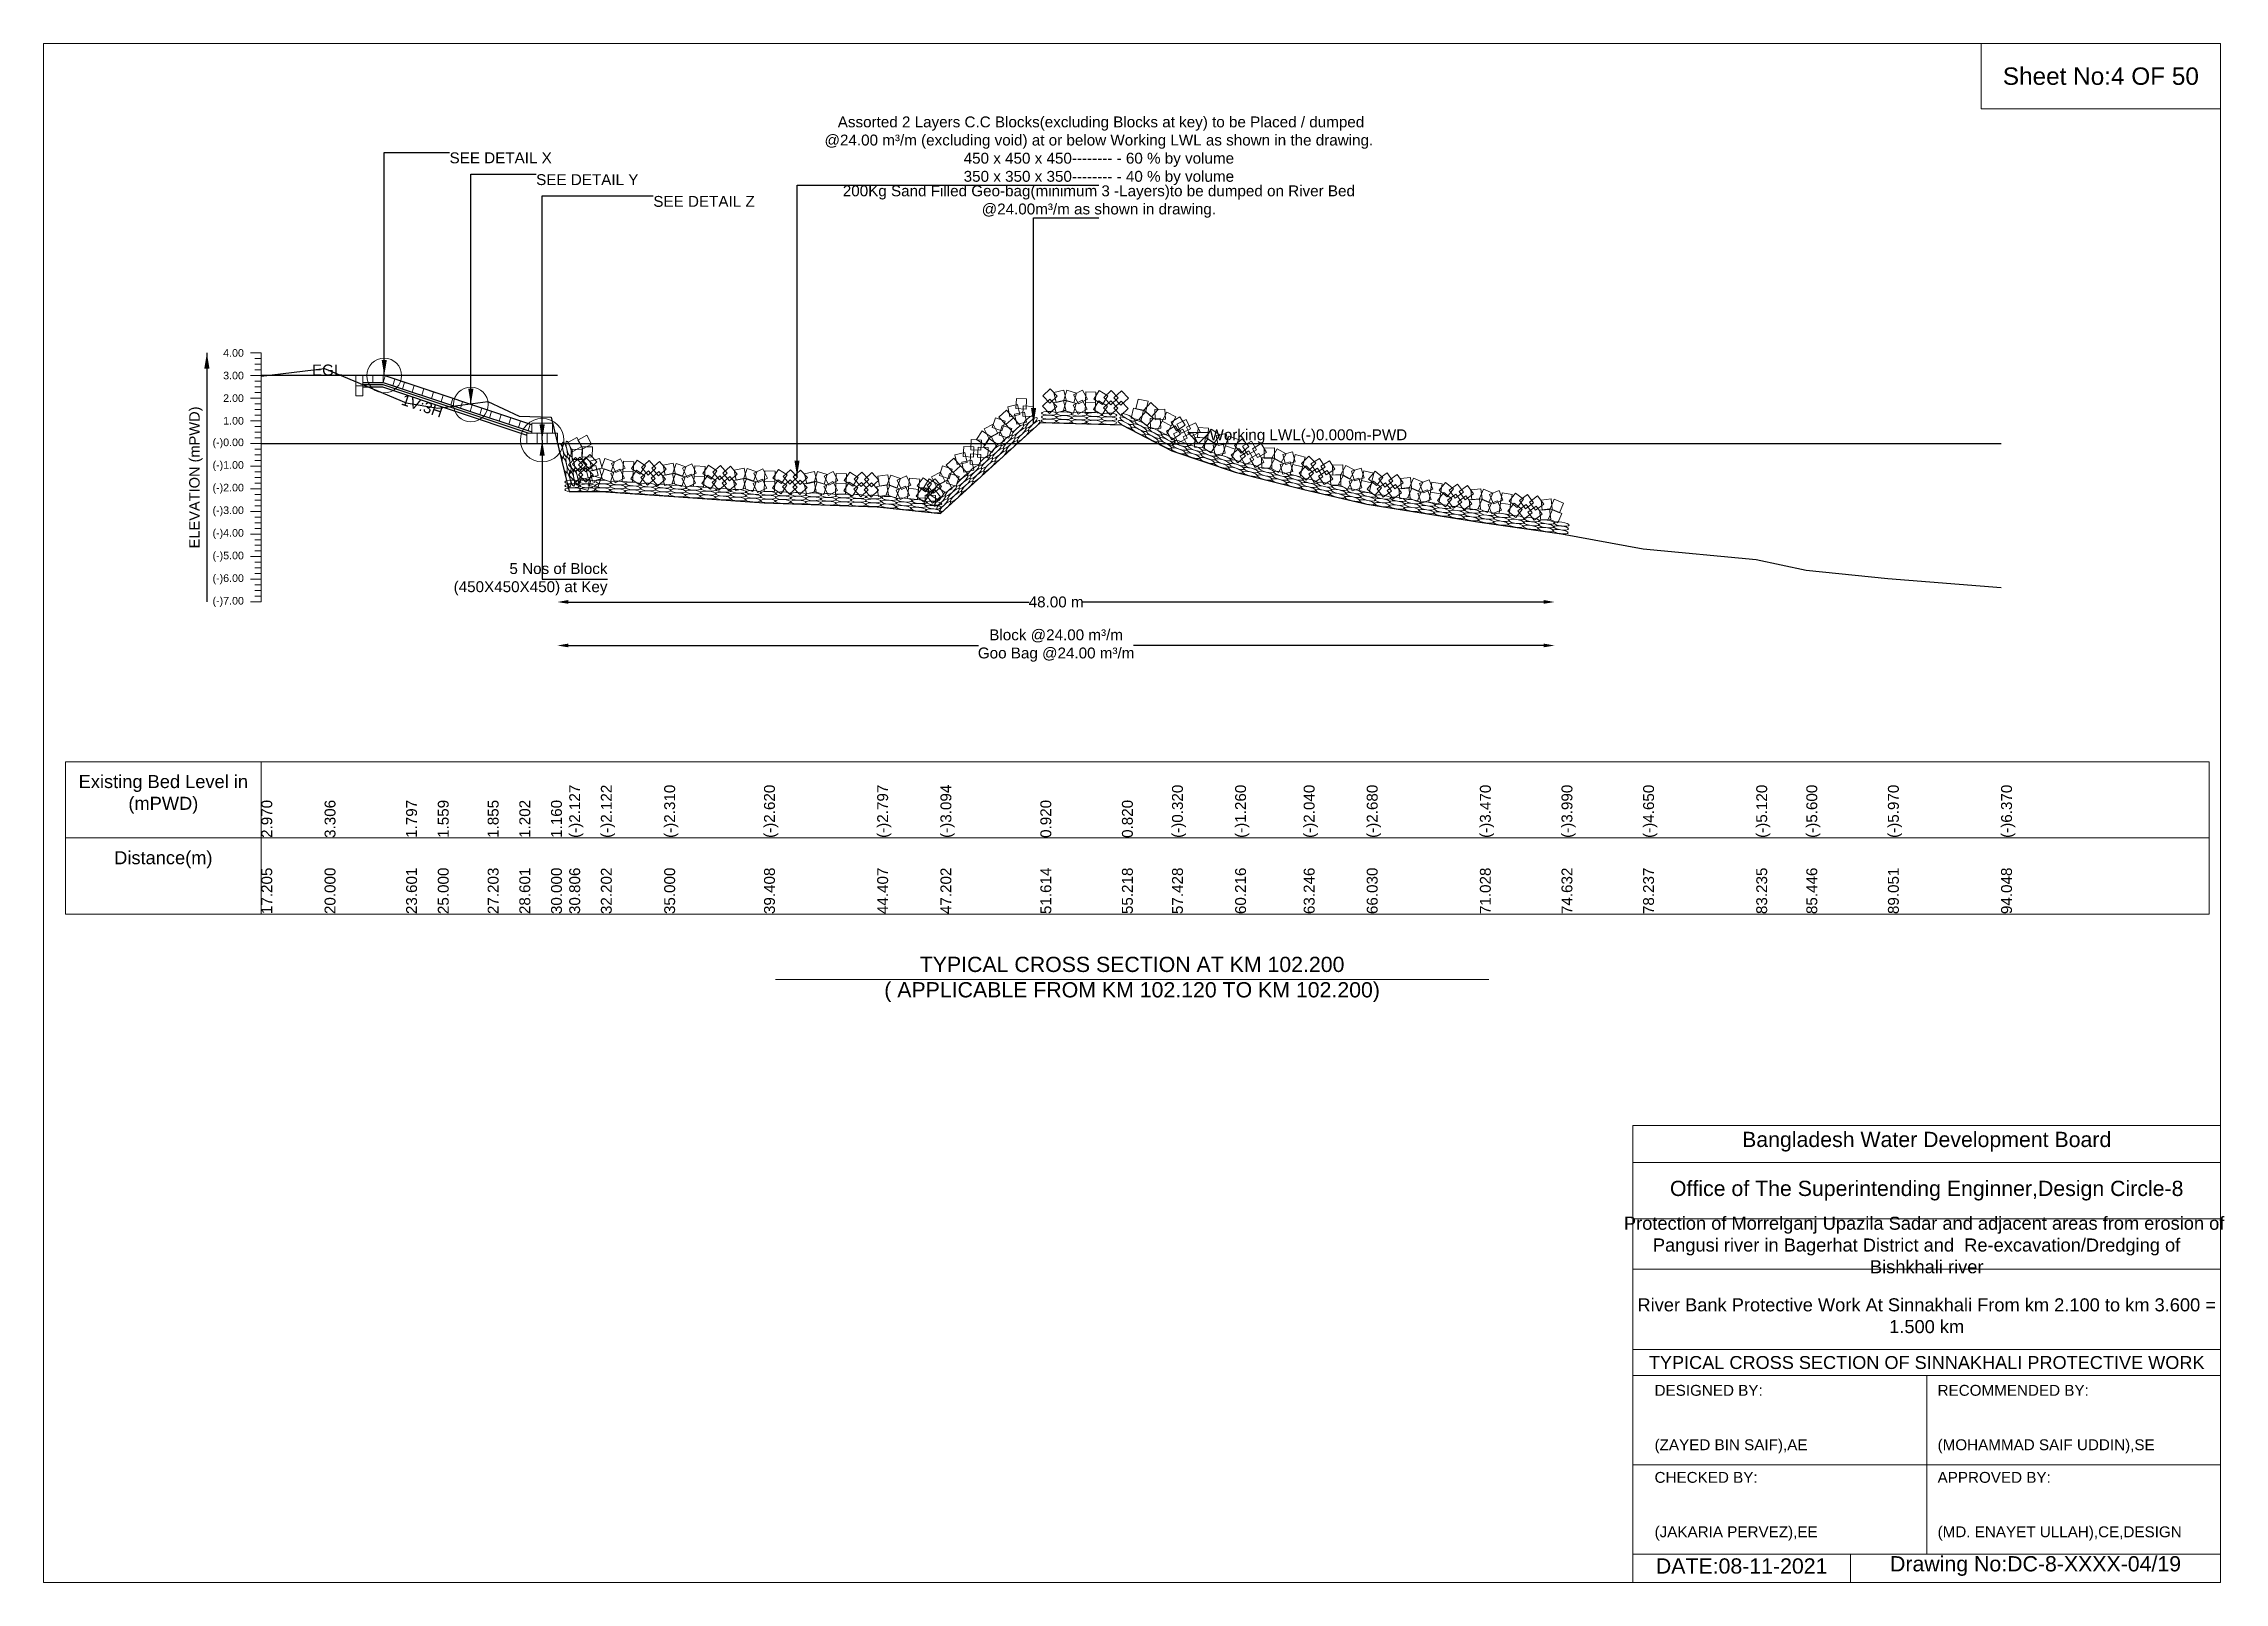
# Model space of a CAD drawing. Header units: inches. Extents: x 89000 to 380017, y -7071 to 0.
# Drawn here: x 145000 to 155017, y -7071 to 0 of the extents above; entities that cross this region are included whole.
import ezdxf

# ---------------------------------------------------------------- set-up
doc = ezdxf.new("R2010")
doc.units = ezdxf.units.IN
doc.header["$LTSCALE"] = 7
doc.header["$MEASUREMENT"] = 0
for name, color, linetype, lineweight in [('Cross section Data Border', 7, 'Continuous', 9), ('Cross Section Labels', 7, 'Continuous', 9), ('Existing_Bed_Level for Xsection', 7, 'Continuous', 25), ('Long Section Labels', 7, 'Continuous', 9)]:
    doc.layers.add(name, color=color, linetype=linetype, lineweight=lineweight)
doc.styles.get("Standard").update_dxf_attribs({"font": 'arial.ttf'})
doc.dimstyles.new('Appron Lebeling Style', dxfattribs={"dimtxt": 50, "dimasz": 50, "dimexe": 0.18, "dimexo": 0.0625, "dimgap": 0.09, "dimtad": 0, "dimtih": 1, "dimtoh": 1, "dimdec": 4, "dimzin": 0, "dimdsep": 46, "dimtxsty": 'Standard', "dimcen": 0.09, "dimse1": 1, "dimse2": 1, "dimadec": 0, "dimazin": 0, "dimtfac": 1, "dimtdec": 4, "dimtofl": 0, "dimtmove": 0, "dimatfit": 3, "dimfxl": 1, "dimtolj": 1, "dimtzin": 0, "dimarcsym": 0})
doc.dimstyles.get("Standard").update_dxf_attribs({"dimtxt": 0.18, "dimasz": 0.18, "dimexe": 0.18, "dimexo": 0.0625, "dimgap": 0.09, "dimtad": 0, "dimtih": 1, "dimtoh": 1, "dimdec": 4, "dimzin": 0, "dimdsep": 46, "dimtxsty": 'Standard', "dimcen": 0.09, "dimadec": 0, "dimazin": 0, "dimtfac": 1, "dimtdec": 4, "dimtofl": 0, "dimtmove": 0, "dimatfit": 3, "dimfxl": 1, "dimtolj": 1, "dimtzin": 0, "dimarcsym": 0})

msp = doc.modelspace()

# ---------------------------------------------------------------- texts
at = {"layer": 'Cross section Data Border', "char_height": 60, "width": 800, "attachment_point": 5}
for s, insert in [('Existing Bed Level in (mPWD)', (145550, -3450)), ('Distance(m)', (145550, -3750))]:
    msp.add_mtext(s, dxfattribs=dict(at, insert=insert))
at = {"layer": 'Cross Section Labels'}
for s, insert, char_height, attachment_point in [('Sheet No:4 OF 50', (154450, -150), 80, 5), (' Assorted 2 Layers C.C Blocks(excluding Blocks at key) to be Placed / dumped^J@24.00 m³/m (excluding void) at or below Working LWL as shown in the drawing.^J450 x 450 x 450-------- - 60 % by volume^J350 x 350 x 350-------- - 40 % by volume', (149847.37949, -650), 50, 8), ('SEE DETAIL X', (146864.69255, -500), 50, 1), ('SEE DETAIL Y', (147262.49255, -600), 50, 1), ('SEE DETAIL Z', (147800.69255, -700), 50, 1), ('200Kg Sand Filled Geo-bag(minimum 3 -Layers)to be dumped on River Bed^J@24.00m³/m as shown in drawing.', (149847.37949, -800), 50, 8), ('EGL', (146372.42948, -1525.52), 50, 9), ('Working LWL(-)0.000m-PWD', (150355.49255, -1837.52), 50, 7), ('5 Nos of Block ^J(450X450X450) at Key', (147590.09255, -2461.52), 50, 6), ('TYPICAL CROSS SECTION AT KM 102.200^J( APPLICABLE FROM KM 102.120 TO KM 102.200)', (150000, -4300), 70, 5), ('Bangladesh Water Development Board', (153650, -5046), 70, 5), ('Office of The Superintending Enginner,Design Circle-8', (153650, -5271), 70, 5)]:
    msp.add_mtext(s, dxfattribs=dict(at, insert=insert, char_height=char_height, attachment_point=attachment_point))
at = {"layer": 'Cross Section Labels', "insert": (146747.1487, -1641.15153), "char_height": 50, "attachment_point": 2, "rotation": 341.565051177}
msp.add_mtext('1V:3H', dxfattribs=at)
at = {"layer": 'Cross Section Labels'}
for s, insert, char_height, width, attachment_point in [('Protection of Morrelganj Upazila Sadar and adjacent areas from erosion of  Pangusi river in Bagerhat District and  Re-excavation/Dredging of     Bishkhali river', (153650, -5521), 60, 2800, 5), ('River Bank Protective Work At Sinnakhali From km 2.100 to km 3.600 = 1.500 km', (153650, -5846), 60, 2700, 5), ('TYPICAL CROSS SECTION OF SINNAKHALI PROTECTIVE WORK', (153650, -6061), 59.5765532, 2800, 5), ('DESIGNED BY:^J^J^J(ZAYED BIN SAIF),AE', (152400, -6321), 50, 1400, 4), ('RECOMMENDED BY:^J^J^J(MOHAMMAD SAIF UDDIN),SE', (153700, -6321), 50, 1400, 4), ('CHECKED BY:^J^J^J(JAKARIA PERVEZ),EE', (152400, -6721), 50, 1400, 4), ('APPROVED BY:^J^J^J(MD. ENAYET ULLAH),CE,DESIGN', (153700, -6721), 50, 1400, 4), ('DATE:08-11-2021', (152800, -6996), 70, 1400, 5), ('Drawing No:DC-8-XXXX-04/19', (154150, -6996), 70, 2200, 5)]:
    msp.add_mtext(s, dxfattribs=dict(at, insert=insert, char_height=char_height, width=width, attachment_point=attachment_point))
at = {"layer": 'Long Section Labels', "char_height": 35, "attachment_point": 6}
for s, insert in [('4.00', (145920, -1421.52)), ('3.00', (145920, -1525.52)), ('2.00', (145920, -1629.52)), ('1.00', (145920, -1733.52)), ('(-)0.00', (145920, -1837.52)), ('(-)1.00', (145920, -1941.52)), ('(-)2.00', (145920, -2045.52)), ('(-)3.00', (145920, -2149.52)), ('(-)4.00', (145920, -2253.52)), ('(-)5.00', (145920, -2357.52)), ('(-)6.00', (145920, -2461.52)), ('(-)7.00', (145920, -2565.52))]:
    msp.add_mtext(s, dxfattribs=dict(at, insert=insert))
at = {"layer": 'Long Section Labels', "rotation": 90}
for s, insert, char_height, attachment_point in [('ELEVATION (mPWD)', (145700, -1993.52), 48, 5), ('2.970', (146000, -3650), 50, 1), ('3.306', (146290.71634, -3650), 50, 1), ('1.797', (146665.20448, -3650), 50, 1), ('1.559', (146810.71634, -3650), 50, 1), ('1.855', (147039.82221, -3650), 50, 1), ('1.202', (147185.18907, -3650), 50, 1), ('1.160', (147330.71634, -3650), 50, 1), ('(-)2.127', (147414.52408, -3650), 50, 1), ('(-)2.122', (147559.77472, -3650), 50, 1), ('(-)2.310', (147850.71634, -3650), 50, 1), ('(-)2.620', (148309.16093, -3650), 50, 1), ('(-)2.797', (148829.06583, -3650), 50, 1), ('(-)3.094', (149119.69261, -3650), 50, 1), ('0.920', (149578.56731, -3650), 50, 1), ('0.820', (149953.36242, -3650), 50, 1), ('(-)0.320', (150183.25081, -3650), 50, 1), ('(-)1.260', (150473.20914, -3650), 50, 1), ('(-)2.040', (150788.25388, -3650), 50, 1), ('(-)2.680', (151077.86714, -3650), 50, 1), ('(-)3.470', (151597.64534, -3650), 50, 1), ('(-)3.990', (151972.48934, -3650), 50, 1), ('(-)4.650', (152347.34562, -3650), 50, 1), ('(-)5.120', (152867.1156, -3650), 50, 1), ('(-)5.600', (153097.08883, -3650), 50, 1), ('(-)5.970', (153471.97328, -3650), 50, 1), ('(-)6.370', (153991.6938, -3650), 50, 1), ('17.205', (146000, -4000), 50, 1), ('20.000', (146290.71634, -4000), 50, 1), ('23.601', (146665.20448, -4000), 50, 1), ('25.000', (146810.71634, -4000), 50, 1), ('27.203', (147039.82221, -4000), 50, 1), ('28.601', (147185.18907, -4000), 50, 1), ('30.000', (147330.71634, -4000), 50, 1), ('30.806', (147414.52408, -4000), 50, 1), ('32.202', (147559.77472, -4000), 50, 1), ('35.000', (147850.71634, -4000), 50, 1), ('39.408', (148309.16093, -4000), 50, 1), ('44.407', (148829.06583, -4000), 50, 1), ('47.202', (149119.69261, -4000), 50, 1), ('51.614', (149578.56731, -4000), 50, 1), ('55.218', (149953.36242, -4000), 50, 1), ('57.428', (150183.25081, -4000), 50, 1), ('60.216', (150473.20914, -4000), 50, 1), ('63.246', (150788.25388, -4000), 50, 1), ('66.030', (151077.86714, -4000), 50, 1), ('71.028', (151597.64534, -4000), 50, 1), ('74.632', (151972.48934, -4000), 50, 1), ('78.237', (152347.34562, -4000), 50, 1), ('83.235', (152867.1156, -4000), 50, 1), ('85.446', (153097.08883, -4000), 50, 1), ('89.051', (153471.97328, -4000), 50, 1), ('94.048', (153991.6938, -4000), 50, 1)]:
    msp.add_mtext(s, dxfattribs=dict(at, insert=insert, char_height=char_height, attachment_point=attachment_point))

# ---------------------------------------------------------------- blocks, each defined once
blk = doc.blocks.new('*D5')
at = {"layer": 'Cross Section Labels', "color": 0, "lineweight": -2, "transparency": 16777216}
for p, q in [((147410, -2566), (149527, -2566)), ((151891, -2566), (149774, -2566))]:
    blk.add_line(p, q, dxfattribs=at)
at = {"layer": 'Cross Section Labels', "color": 0, "transparency": 16777216}
for points in [[(147410, -2557), (147410, -2574), (147360, -2566)], [(151891, -2557), (151891, -2574), (151941, -2566)]]:
    blk.add_solid(points, dxfattribs=at)
at = {"layer": 'Defpoints', "color": 0, "transparency": 16777216}
for p in [(147360, -1838), (151941, -2248), (151941, -2566)]:
    blk.add_point(p, dxfattribs=at)
at = {"layer": 'Cross Section Labels', "color": 0, "transparency": 16777216, "insert": (149651, -2566), "char_height": 50, "attachment_point": 5}
blk.add_mtext('\\A1;48.00 m', dxfattribs=at)
blk = doc.blocks.new('*D6')
at = {"layer": 'Cross Section Labels', "color": 0, "lineweight": -2, "transparency": 16777216}
for p, q in [((147410, -2766), (149295, -2766)), ((151891, -2766), (150006, -2766))]:
    blk.add_line(p, q, dxfattribs=at)
at = {"layer": 'Cross Section Labels', "color": 0, "transparency": 16777216}
for points in [[(147410, -2757), (147410, -2774), (147360, -2766)], [(151891, -2757), (151891, -2774), (151941, -2766)]]:
    blk.add_solid(points, dxfattribs=at)
at = {"layer": 'Defpoints', "color": 0, "transparency": 16777216}
for p in [(147360, -1838), (151941, -2248), (151941, -2766)]:
    blk.add_point(p, dxfattribs=at)
at = {"layer": 'Cross Section Labels', "color": 0, "transparency": 16777216, "insert": (149651, -2766), "char_height": 50, "attachment_point": 5}
blk.add_mtext('\\A1;Block @24.00 m³/m ^JGoo Bag @24.00 m³/m ', dxfattribs=at)

# ---------------------------------------------------------------- dimensions: what is measured, and where the dimension line sits
at = {"layer": 'Cross Section Labels'}
for base, text, picture, middle in [((151940.75226, -2565.52), '48.00 m', '*D5', (149650.5224, -2565.52)), ((151940.75226, -2765.52), 'Block @24.00 m³/m ^JGoo Bag @24.00 m³/m ', '*D6', (149650.5224, -2765.52))]:
    dim = msp.add_linear_dim(base=base, p1=(147360.29255, -1837.52), p2=(151940.75226, -2247.90119), text=text, dimstyle='Appron Lebeling Style', dxfattribs=at)
    dim.commit()
    dim.dimension.update_dxf_attribs({"geometry": picture, "text_midpoint": middle})

# ---------------------------------------------------------------- linework, layer by layer
at = {"layer": 'Cross section Data Border'}
msp.add_lwpolyline([(145100, -3300), (154947.2722, -3300), (154947.2722, -4000), (145100, -4000)], close=True, dxfattribs=at)
for points in [[(146000, -3300), (146000, -4000)], [(145100, -3650), (154947.2722, -3650)]]:
    msp.add_lwpolyline(points, dxfattribs=at)
at = {"layer": 'Cross Section Labels'}
for points in [[(145000, 0), (155000, 0), (155000, -7071), (145000, -7071)], [(153900, 0), (155000, 0), (155000, -300), (153900, -300)], [(150305.49255, -1837.52), (150355.49255, -1787.52), (150255.49255, -1787.52)]]:
    msp.add_lwpolyline(points, close=True, dxfattribs=at)
for points in [[(148362, -4300), (150000, -4300), (151638, -4300)], [(152300, -7071), (152300, -4971), (155000, -4971)], [(152300, -5141), (155000, -5141)], [(152300, -5401), (155000, -5401)], [(152300, -5631), (155000, -5631)], [(152300, -6001), (155000, -6001)], [(152300, -6121), (155000, -6121)], [(153650, -6121), (153650, -6941)], [(152300, -6531), (155000, -6531)], [(152300, -6941), (155000, -6941)], [(153300, -6941), (153300, -7071)]]:
    msp.add_lwpolyline(points, dxfattribs=at)
for centre, radius in [((146564.69255, -1525.52), 80), ((146962.49255, -1658.12), 80), ((147290.09255, -1821.92), 100)]:
    msp.add_circle(centre, radius, dxfattribs=at)
at = {"layer": 'Existing_Bed_Level for Xsection'}
for points in [[(146000, -1528.64), (146290.71634, -1493.696), (146665.20448, -1650.632), (146810.71634, -1675.384), (147039.82221, -1644.6), (147185.18907, -1712.512), (147330.71634, -1716.88), (147414.52408, -2058.728), (147559.77472, -2058.208), (147850.71634, -2077.76), (148309.16093, -2110), (148829.06583, -2128.408), (149119.69261, -2159.296), (149578.56731, -1741.84), (149953.36242, -1752.24), (150183.25081, -1870.8), (150473.20914, -1968.56), (150788.25388, -2049.68), (151077.86714, -2116.24), (151597.64534, -2198.4), (151972.48934, -2252.48), (152347.34562, -2321.12), (152867.1156, -2370), (153097.08883, -2419.92), (153471.97328, -2458.4), (153991.6938, -2500)], [(147360.29255, -1525.52), (146000, -1525.52)], [(147243.29255, -1751.72), (146569.49579, -1527.12108), (146564.69255, -1525.52), (146559.62948, -1525.52), (146466.02948, -1525.52)], [(146466.02948, -1556.72), (146559.62948, -1556.72), (147243.29255, -1784.60769)], [(146466.02948, -1567.12), (146557.94179, -1567.12), (147228.74179, -1790.72)], [(146466.02948, -1577.52), (146556.25411, -1577.52), (147219.89255, -1798.73281)], [(146000, -1837.52), (153991.6938, -1837.52)]]:
    msp.add_lwpolyline(points, dxfattribs=at)
at = {"layer": 'Long Section Labels'}
for points in [[(146000, -1421.52), (145950, -1421.52)], [(146000, -1447.52), (145970, -1447.52)], [(146000, -1473.52), (145970, -1473.52)], [(146000, -1499.52), (145970, -1499.52)], [(146000, -2565.52), (146000, -2461.52), (146000, -2357.52), (146000, -2253.52), (146000, -2149.52), (146000, -2045.52), (146000, -1941.52), (146000, -1837.52), (146000, -1733.52), (146000, -1629.52), (146000, -1525.52), (146000, -1421.52)], [(146000, -1525.52), (145950, -1525.52)], [(146000, -1551.52), (145970, -1551.52)], [(146000, -1577.52), (145970, -1577.52)], [(146000, -1629.52), (145950, -1629.52)], [(146000, -1603.52), (145970, -1603.52)], [(146000, -1655.52), (145970, -1655.52)], [(146000, -1681.52), (145970, -1681.52)], [(146000, -1733.52), (145950, -1733.52)], [(146000, -1707.52), (145970, -1707.52)], [(146000, -1759.52), (145970, -1759.52)], [(146000, -1785.52), (145970, -1785.52)], [(146000, -1837.52), (145950, -1837.52)], [(146000, -1811.52), (145970, -1811.52)], [(146000, -1863.52), (145970, -1863.52)], [(146000, -1889.52), (145970, -1889.52)], [(146000, -1941.52), (145950, -1941.52)], [(146000, -1915.52), (145970, -1915.52)], [(146000, -1967.52), (145970, -1967.52)], [(146000, -1993.52), (145970, -1993.52)], [(146000, -2045.52), (145950, -2045.52)], [(146000, -2019.52), (145970, -2019.52)], [(146000, -2071.52), (145970, -2071.52)], [(146000, -2097.52), (145970, -2097.52)], [(146000, -2149.52), (145950, -2149.52)], [(146000, -2123.52), (145970, -2123.52)], [(146000, -2175.52), (145970, -2175.52)], [(146000, -2201.52), (145970, -2201.52)], [(146000, -2253.52), (145950, -2253.52)], [(146000, -2227.52), (145970, -2227.52)], [(146000, -2279.52), (145970, -2279.52)], [(146000, -2357.52), (145950, -2357.52)], [(146000, -2305.52), (145970, -2305.52)], [(146000, -2331.52), (145970, -2331.52)], [(146000, -2383.52), (145970, -2383.52)], [(146000, -2461.52), (145950, -2461.52)], [(146000, -2409.52), (145970, -2409.52)], [(146000, -2435.52), (145970, -2435.52)], [(146000, -2487.52), (145970, -2487.52)], [(146000, -2565.52), (145950, -2565.52)], [(146000, -2513.52), (145970, -2513.52)], [(146000, -2539.52), (145970, -2539.52)]]:
    msp.add_lwpolyline(points, dxfattribs=at)
for points in [[(146466.02948, -1525.52), (146434.82948, -1525.52), (146434.82948, -1572.32), (146466.02948, -1572.32)], [(146466.02948, -1572.32), (146434.82948, -1572.32), (146434.82948, -1619.12), (146466.02948, -1619.12)], [(146512.82948, -1525.52), (146466.02948, -1525.52), (146466.02948, -1556.72), (146512.82948, -1556.72)], [(146559.62948, -1525.52), (146512.82948, -1525.52), (146512.82948, -1556.72), (146559.62948, -1556.72)], [(146613.89417, -1541.92054), (146569.49579, -1527.12108), (146559.62948, -1556.72), (146604.02786, -1571.51946)], [(146658.29255, -1556.72), (146613.89417, -1541.92054), (146604.02786, -1571.51946), (146648.42624, -1586.31892)], [(146702.69092, -1571.51946), (146658.29255, -1556.72), (146648.42624, -1586.31892), (146692.82462, -1601.11838)], [(146747.0893, -1586.31892), (146702.69092, -1571.51946), (146692.82462, -1601.11838), (146737.223, -1615.91784)], [(146791.48768, -1601.11838), (146747.0893, -1586.31892), (146737.223, -1615.91784), (146781.62137, -1630.7173)], [(146835.88606, -1615.91784), (146791.48768, -1601.11838), (146781.62137, -1630.7173), (146826.01975, -1645.51676)], [(149655.42007, -1620.67193), (149623.24459, -1586.68696), (149589.25962, -1618.86244), (149621.4351, -1652.84741)], [(149686.45105, -1592.87279), (149640.92932, -1603.7361), (149651.79262, -1649.25784), (149697.31436, -1638.39453)], [(149745.01395, -1606.62429), (149700.16468, -1593.25333), (149686.79371, -1638.1026), (149731.64299, -1651.47356)], [(149772.15315, -1591.95212), (149730.97637, -1614.19425), (149753.2185, -1655.37103), (149794.39528, -1633.1289)], [(149833.50788, -1602.21777), (149786.72589, -1600.91964), (149785.42776, -1647.70164), (149832.20975, -1648.99977)], [(149888.43548, -1618.5635), (149848.55548, -1594.07217), (149824.06414, -1633.95217), (149863.94414, -1658.4435)], [(149903.96289, -1594.47647), (149869.95231, -1626.62488), (149902.10072, -1660.63546), (149936.1113, -1628.48705)], [(149982.89402, -1629.75884), (149950.71854, -1595.77387), (149916.73357, -1627.94935), (149948.90905, -1661.93432)], [(146880.28444, -1630.7173), (146835.88606, -1615.91784), (146826.01975, -1645.51676), (146870.41813, -1660.31622)], [(146924.68282, -1645.51676), (146880.28444, -1630.7173), (146870.41813, -1660.31622), (146914.81651, -1675.11568)], [(146969.08119, -1660.31622), (146924.68282, -1645.51676), (146914.81651, -1675.11568), (146959.21489, -1689.91514)], [(147013.47957, -1675.11568), (146969.08119, -1660.31622), (146959.21489, -1689.91514), (147003.61327, -1704.71459)], [(147057.87795, -1689.91514), (147013.47957, -1675.11568), (147003.61327, -1704.71459), (147048.01164, -1719.51405)], [(147102.27633, -1704.71459), (147057.87795, -1689.91514), (147048.01164, -1719.51405), (147092.41002, -1734.31351)], [(149423.20453, -1684.9374), (149388.5865, -1716.43076), (149420.07986, -1751.0488), (149454.69789, -1719.55544)], [(149474.12443, -1658.64313), (149428.40362, -1668.63554), (149438.39603, -1714.35634), (149484.11684, -1704.36393)], [(149505.61778, -1693.26117), (149459.89698, -1703.25358), (149469.88939, -1748.97438), (149515.6102, -1738.98197)], [(149468.61884, -1630.51887), (149466.39075, -1677.2658), (149513.13768, -1679.49389), (149515.36578, -1632.74696)], [(149500.1122, -1665.1369), (149497.88411, -1711.88383), (149544.63104, -1714.11192), (149546.85914, -1667.36499)], [(149654.12194, -1667.45392), (149621.94646, -1633.46895), (149587.96149, -1665.64443), (149620.13697, -1699.62941)], [(149685.15293, -1639.65479), (149639.63119, -1650.51809), (149650.49449, -1696.03983), (149696.01623, -1685.17652)], [(149743.71582, -1653.40628), (149698.86655, -1640.03532), (149685.49558, -1684.88459), (149730.34486, -1698.25556)], [(149770.85502, -1638.73411), (149729.67824, -1660.97624), (149751.92037, -1702.15303), (149793.09715, -1679.91089)], [(149832.20975, -1648.99977), (149785.42776, -1647.70164), (149784.12963, -1694.48363), (149830.91162, -1695.78176)], [(149887.13735, -1665.34549), (149847.25735, -1640.85416), (149822.76601, -1680.73416), (149862.64601, -1705.2255)], [(149902.66476, -1641.25846), (149868.65418, -1673.40687), (149900.80259, -1707.41745), (149934.81317, -1675.26904)], [(149981.59589, -1676.54083), (149949.42041, -1642.55586), (149915.43544, -1674.73134), (149947.61092, -1708.71631)], [(150051.63779, -1684.66688), (150005.90683, -1674.72103), (149995.96099, -1720.45199), (150041.69195, -1730.39783)], [(150073.08912, -1643.07264), (150027.35817, -1633.1268), (150017.41232, -1678.85775), (150063.14328, -1688.8036)], [(150098.44929, -1722.44782), (150063.83068, -1690.9551), (150032.33796, -1725.57371), (150066.95657, -1757.06643)], [(150119.90062, -1680.85358), (150085.28201, -1649.36086), (150053.78929, -1683.97948), (150088.4079, -1715.4722)], [(150150.71765, -1679.39767), (150103.969, -1681.5894), (150106.16073, -1728.33805), (150152.90938, -1726.14633)], [(150201.55621, -1715.24775), (150159.96197, -1693.79641), (150138.51064, -1735.39065), (150180.10488, -1756.84198)], [(147146.67471, -1719.51405), (147102.27633, -1704.71459), (147092.41002, -1734.31351), (147136.8084, -1749.11297)], [(147191.07309, -1734.31351), (147146.67471, -1719.51405), (147136.8084, -1749.11297), (147181.20678, -1763.91243)], [(147235.47146, -1749.11297), (147191.07309, -1734.31351), (147181.20678, -1763.91243), (147225.60516, -1778.71189)], [(147266.69255, -1790.72), (147219.89255, -1790.72), (147219.89255, -1837.52), (147266.69255, -1837.52)], [(147290.09255, -1743.92), (147243.29255, -1743.92), (147243.29255, -1790.72), (147290.09255, -1790.72)], [(147313.49255, -1790.72), (147266.69255, -1790.72), (147266.69255, -1837.52), (147313.49255, -1837.52)], [(147336.89255, -1743.92), (147290.09255, -1743.92), (147290.09255, -1790.72), (147336.89255, -1790.72)], [(147360.29255, -1790.72), (147313.49255, -1790.72), (147313.49255, -1837.52), (147360.29255, -1837.52)], [(147517.33615, -1840.14239), (147494.79975, -1799.12592), (147453.78328, -1821.66232), (147476.31968, -1862.67879)], [(149310.73526, -1780.14088), (149285.45579, -1819.52601), (149324.84092, -1844.80548), (149350.12039, -1805.42035)], [(149362.477, -1749.45685), (149320.88316, -1770.90895), (149342.33526, -1812.50279), (149383.9291, -1791.05069)], [(149393.97036, -1784.07488), (149352.37652, -1805.52698), (149373.82862, -1847.12082), (149415.42246, -1825.66872)], [(149371.86695, -1720.06914), (149357.60684, -1764.64367), (149402.18137, -1778.90378), (149416.44148, -1734.32924)], [(149403.36031, -1754.68717), (149389.1002, -1799.26171), (149433.67473, -1813.52182), (149447.93484, -1768.94728)], [(149454.69789, -1719.55544), (149420.07986, -1751.0488), (149451.57322, -1785.66683), (149486.19125, -1754.17347)], [(150129.26632, -1720.99191), (150082.51767, -1723.18363), (150084.7094, -1769.93229), (150131.45805, -1767.74056)], [(150180.10488, -1756.84198), (150138.51064, -1735.39065), (150117.05931, -1776.98488), (150158.65354, -1798.43621)], [(150222.51579, -1795.38466), (150197.19622, -1756.0253), (150157.83686, -1781.34487), (150183.15643, -1820.70423)], [(150243.96712, -1753.79043), (150218.64756, -1714.43106), (150179.28819, -1739.75063), (150204.60776, -1779.10999)], [(150232.63201, -1771.85853), (150190.69295, -1792.62761), (150211.46203, -1834.56668), (150253.4011, -1813.79759)], [(150247.58379, -1727.51121), (150205.64473, -1748.2803), (150226.41381, -1790.21936), (150268.35288, -1769.45028)], [(150297.75683, -1828.7244), (150276.95436, -1786.80189), (150235.03184, -1807.60436), (150255.83432, -1849.52688)], [(150312.70861, -1784.37709), (150291.90614, -1742.45457), (150249.98362, -1763.25705), (150270.7861, -1805.17956)], [(150350.52425, -1766.89305), (150303.81763, -1763.93804), (150300.86262, -1810.64465), (150347.56923, -1813.59966)], [(150402.48538, -1797.20405), (150363.52417, -1771.276), (150337.59611, -1810.23721), (150376.55732, -1836.16526)], [(150432.73293, -1791.12998), (150386.84563, -1800.32754), (150396.04319, -1846.21485), (150441.93049, -1837.01728)], [(147471.8822, -1851.28592), (147449.3458, -1810.26945), (147408.32933, -1832.80585), (147430.86573, -1873.82231)], [(147443.61867, -1902.29024), (147410.63153, -1935.48797), (147443.82926, -1968.4751), (147476.81639, -1935.27738)], [(147474.13889, -1911.39934), (147475.1488, -1864.61024), (147428.3597, -1863.60032), (147427.34979, -1910.38943)], [(147495.47743, -1933.68107), (147463.12011, -1899.86918), (147429.30822, -1932.2265), (147461.66553, -1966.03839)], [(147523.616, -1935.08348), (147490.39201, -1902.12279), (147457.43133, -1935.34678), (147490.65531, -1968.30747)], [(147519.59284, -1900.25581), (147520.60275, -1853.46671), (147473.81365, -1852.4568), (147472.80374, -1899.2459)], [(147540.93138, -1922.53755), (147508.57406, -1888.72565), (147474.76217, -1921.08297), (147507.11948, -1954.89486)], [(149231.79819, -1879.09665), (149186.07738, -1889.08906), (149196.0698, -1934.80986), (149241.7906, -1924.81745)], [(149226.29261, -1850.97239), (149224.06451, -1897.71932), (149270.81145, -1899.94741), (149273.03954, -1853.20048)], [(149257.78597, -1885.59042), (149255.55787, -1932.33735), (149302.30481, -1934.56544), (149304.5329, -1887.81851)], [(149307.63984, -1821.68762), (149260.89115, -1819.49676), (149258.70028, -1866.24545), (149305.44897, -1868.43632)], [(149339.1332, -1856.30566), (149292.38451, -1854.11479), (149290.19364, -1900.86348), (149336.94233, -1903.05435)], [(149342.22862, -1814.75891), (149316.94915, -1854.14404), (149356.33428, -1879.42351), (149381.61375, -1840.03838)], [(150335.57246, -1811.24036), (150288.86585, -1808.28535), (150285.91084, -1854.99196), (150332.61745, -1857.94698)], [(150387.5336, -1841.55137), (150348.57239, -1815.62331), (150322.64433, -1854.58452), (150361.60554, -1880.51258)], [(150417.78115, -1835.47729), (150371.89384, -1844.67485), (150381.0914, -1890.56216), (150426.97871, -1881.3646)], [(150473.43314, -1863.27374), (150429.08583, -1848.32196), (150414.13404, -1892.66927), (150458.48136, -1907.62105)], [(150488.38492, -1818.92643), (150444.03761, -1803.97465), (150429.08583, -1848.32196), (150473.43314, -1863.27374)], [(150521.1583, -1894.99965), (150490.20726, -1859.89589), (150455.10351, -1890.84693), (150486.05455, -1925.95068)], [(150536.11008, -1850.65233), (150505.15905, -1815.54858), (150470.05529, -1846.49961), (150501.00633, -1881.60337)], [(150536.14778, -1871.66058), (150495.83926, -1895.44005), (150519.61873, -1935.74857), (150559.92725, -1911.9691)], [(150547.81754, -1826.33888), (150507.50902, -1850.11835), (150531.28849, -1890.42687), (150571.59701, -1866.6474)], [(150605.25552, -1923.61334), (150581.44396, -1883.32377), (150541.15439, -1907.13533), (150564.96595, -1947.4249)], [(150616.92528, -1878.29164), (150593.11372, -1838.00207), (150552.82415, -1861.81363), (150576.63571, -1902.1032)], [(150653.36156, -1858.08987), (150606.56389, -1858.55725), (150607.03128, -1905.35492), (150653.82894, -1904.88753)], [(150707.39954, -1884.52115), (150666.64711, -1861.51073), (150643.6367, -1902.26316), (150684.38913, -1925.27358)], [(150737.12212, -1876.25207), (150692.02998, -1888.77962), (150704.55753, -1933.87175), (150749.64966, -1921.34421)], [(150794.65726, -1899.9057), (150749.33555, -1888.23594), (150737.66579, -1933.55765), (150782.9875, -1945.22741)], [(150844.57404, -1928.05777), (150811.13956, -1895.31062), (150778.39241, -1928.7451), (150811.82689, -1961.49225)], [(147443.78621, -1949.08994), (147410.79908, -1982.28767), (147443.9968, -2015.2748), (147476.98394, -1982.07708)], [(147501.83509, -1995.56295), (147490.69156, -1950.109), (147445.23761, -1961.25253), (147456.38114, -2006.70648)], [(147500.62706, -2052.85837), (147513.67655, -2007.9145), (147468.73269, -1994.86501), (147455.6832, -2039.80888)], [(147523.78354, -1981.88318), (147490.55956, -1948.92249), (147457.59887, -1982.14648), (147490.82285, -2015.10717)], [(147547.28904, -1984.41942), (147536.14551, -1938.96547), (147490.69156, -1950.109), (147501.83509, -1995.56295)], [(147546.08102, -2041.71484), (147559.13051, -1996.77097), (147514.18664, -1983.72149), (147501.13715, -2028.66535)], [(147553.76119, -1906.32621), (147508.60198, -1918.60975), (147520.88553, -1963.76897), (147566.04474, -1951.48542)], [(147553.92874, -1953.12591), (147508.76953, -1965.40945), (147521.05307, -2010.56867), (147566.21229, -1998.28512)], [(147619.34094, -1969.02073), (147575.05255, -1953.8953), (147559.92712, -1998.18368), (147604.21551, -2013.30912)], [(147622.47894, -1922.32605), (147578.19055, -1907.20062), (147563.06512, -1951.48901), (147607.35351, -1966.61444)], [(147647.03647, -1955.42785), (147605.01635, -1976.03244), (147625.62094, -2018.05256), (147667.64107, -1997.44797)], [(147650.17447, -1908.73317), (147608.15435, -1929.33776), (147628.75894, -1971.35789), (147670.77906, -1950.75329)], [(147707.93972, -1968.09986), (147661.24504, -1964.96186), (147658.10705, -2011.65654), (147704.80172, -2014.79454)], [(147711.07772, -1921.40518), (147664.38304, -1918.26719), (147661.24504, -1964.96186), (147707.93972, -1968.09986)], [(147762.18158, -1986.59434), (147723.2962, -1960.55269), (147697.25455, -1999.43807), (147736.13993, -2025.47971)], [(147765.31957, -1939.89966), (147726.4342, -1913.85801), (147700.39255, -1952.74339), (147739.27793, -1978.78504)], [(147778.64479, -1963.13696), (147743.3955, -1993.92215), (147774.18069, -2029.17144), (147809.42998, -1998.38625)], [(147781.78279, -1916.44228), (147746.5335, -1947.22748), (147777.31869, -1982.47676), (147812.56798, -1951.69157)], [(147856.12642, -2001.49795), (147825.31317, -1966.27319), (147790.08841, -1997.08644), (147820.90167, -2032.3112)], [(147859.26442, -1954.80327), (147828.45117, -1919.57852), (147793.22641, -1950.39177), (147824.03966, -1985.61652)], [(147888.5466, -1975.05848), (147842.60471, -1983.97936), (147851.52559, -2029.92126), (147897.46749, -2021.00038)], [(147891.82969, -1928.37378), (147845.8878, -1937.29466), (147854.80868, -1983.23656), (147900.75058, -1974.31567)], [(147946.47288, -1991.28387), (147902.23171, -1976.02088), (147886.96872, -2020.26205), (147931.20989, -2035.52504)], [(147949.75597, -1944.59917), (147905.5148, -1929.33618), (147890.25181, -1973.57735), (147934.49298, -1988.84034)], [(147974.21052, -1977.77712), (147932.12657, -1998.25103), (147952.60048, -2040.33498), (147994.68443, -2019.86107)], [(147977.49361, -1931.09242), (147935.40966, -1951.56633), (147955.88357, -1993.65028), (147997.96752, -1973.17637)], [(148035.0741, -1990.63833), (147988.38939, -1987.35524), (147985.10631, -2034.03995), (148031.79101, -2037.32304)], [(148038.35719, -1943.95363), (147991.67248, -1940.67054), (147988.38939, -1987.35524), (148035.0741, -1990.63833)], [(148089.25821, -2009.30128), (148050.45395, -1983.13892), (148024.29159, -2021.94318), (148063.09585, -2048.10554)], [(148092.5413, -1962.61658), (148053.73704, -1936.45422), (148027.57468, -1975.25848), (148066.37894, -2001.42084)], [(148105.79424, -1985.89518), (148070.44946, -2016.57068), (148101.12496, -2051.91546), (148136.46974, -2021.23996)], [(148109.07733, -1939.21048), (148073.73255, -1969.88598), (148104.40805, -2005.23076), (148139.75283, -1974.55526)], [(148183.15629, -2024.49676), (148152.45266, -1989.17642), (148117.13231, -2019.88006), (148147.83595, -2055.2004)], [(148186.43938, -1977.81206), (148155.73575, -1942.49172), (148120.4154, -1973.19536), (148151.11904, -2008.5157)], [(148215.33951, -1998.04011), (148169.39761, -2006.96099), (148178.3185, -2052.90289), (148224.2604, -2043.982)], [(148218.6226, -1951.35541), (148172.6807, -1960.27629), (148181.60159, -2006.21819), (148227.54349, -1997.2973)], [(148273.26579, -2014.2655), (148229.02461, -1999.00251), (148213.76163, -2043.24368), (148258.0028, -2058.50667)], [(148276.54888, -1967.5808), (148232.3077, -1952.31781), (148217.04472, -1996.55898), (148261.28589, -2011.82197)], [(148301.00342, -2000.75875), (148258.91947, -2021.23266), (148279.39339, -2063.31661), (148321.47734, -2042.8427)], [(148304.28651, -1954.07405), (148262.20256, -1974.54796), (148282.67648, -2016.63191), (148324.76043, -1996.15799)], [(148360.13602, -1965.07296), (148313.36532, -1963.41698), (148311.70934, -2010.18767), (148358.48003, -2011.84365)], [(148414.93696, -1981.83842), (148375.24549, -1957.04271), (148350.44978, -1996.73418), (148390.14125, -2021.52989)], [(148430.64819, -1957.87088), (148396.39266, -1989.75816), (148428.27994, -2024.01369), (148462.53547, -1992.12641)], [(148509.30709, -1993.75606), (148477.39255, -1959.52593), (148443.16242, -1991.44048), (148475.07696, -2025.67061)], [(148540.54984, -1966.19513), (148494.94632, -1976.70987), (148505.46106, -2022.31338), (148551.06457, -2011.79865)], [(148599.00582, -1980.39425), (148554.26015, -1966.68057), (148540.54646, -2011.42624), (148585.29213, -2025.13992)], [(148626.25647, -1965.93012), (148584.91073, -1987.85659), (148606.8372, -2029.20233), (148648.18294, -2007.27586)], [(148687.53087, -1976.66486), (148640.76017, -1975.00887), (148639.10419, -2021.77957), (148685.87488, -2023.43555)], [(148742.33181, -1993.43032), (148702.64034, -1968.63461), (148677.84463, -2008.32608), (148717.5361, -2033.12179)], [(148758.04304, -1969.46278), (148723.78751, -2001.35006), (148755.67479, -2035.60559), (148789.93032, -2003.71831)], [(148836.70194, -2005.34796), (148804.7874, -1971.11783), (148770.55727, -2003.03238), (148802.47181, -2037.26251)], [(148878.45683, -1980.89946), (148832.22599, -1988.17608), (148839.50262, -2034.40692), (148885.73346, -2027.1303)], [(148935.76755, -1999.18054), (148892.0989, -1982.34934), (148875.2677, -2026.01799), (148918.93635, -2042.84919)], [(148963.96928, -1986.67169), (148921.18187, -2005.63159), (148940.14178, -2048.419), (148982.92918, -2029.45909)], [(149024.33542, -2001.69551), (148977.79752, -1996.74943), (148972.85144, -2043.28733), (149019.38934, -2048.23341)], [(149077.81942, -2022.27913), (149039.97297, -1994.74941), (149012.44324, -2032.59587), (149050.2897, -2060.12559)], [(149068.40903, -2000.5944), (149043.12956, -2039.97953), (149082.51468, -2065.259), (149107.79415, -2025.87387)], [(149095.17974, -1999.47771), (149058.76336, -2028.87307), (149088.15873, -2065.28945), (149124.57511, -2035.89409)], [(149120.15076, -1969.91037), (149078.55692, -1991.36247), (149100.00902, -2032.95631), (149141.60286, -2011.50421)], [(149129.54071, -1940.52265), (149115.2806, -1985.09719), (149159.85514, -1999.3573), (149174.11525, -1954.78276)], [(149180.87829, -1905.39092), (149146.26026, -1936.88428), (149177.75362, -1971.50231), (149212.37165, -1940.00895)], [(149161.03407, -1975.14069), (149146.77396, -2019.71522), (149191.3485, -2033.97533), (149205.60861, -1989.4008)], [(149212.37165, -1940.00895), (149177.75362, -1971.50231), (149209.24698, -2006.12035), (149243.86501, -1974.62699)], [(149263.29155, -1913.71469), (149217.57074, -1923.7071), (149227.56316, -1969.4279), (149273.28396, -1959.43549)], [(150641.6918, -1903.41157), (150594.89413, -1903.87896), (150595.36152, -1950.67662), (150642.15918, -1950.20924)], [(150695.72978, -1929.84285), (150654.97735, -1906.83243), (150631.96694, -1947.58486), (150672.71937, -1970.59528)], [(150725.45236, -1921.57378), (150680.36022, -1934.10132), (150692.88777, -1979.19346), (150737.9799, -1966.66591)], [(150782.9875, -1945.22741), (150737.66579, -1933.55765), (150725.99603, -1978.87935), (150771.31774, -1990.54911)], [(150832.90428, -1973.37947), (150799.4698, -1940.63232), (150766.72265, -1974.0668), (150800.15713, -2006.81395)], [(150850.86238, -1951.68085), (150811.18845, -1976.50463), (150836.01223, -2016.17855), (150875.68615, -1991.35477)], [(150861.34485, -1906.06991), (150821.67093, -1930.89369), (150846.49471, -1970.56761), (150886.16863, -1945.74383)], [(150921.303, -2001.81156), (150896.44763, -1962.15742), (150856.79349, -1987.01278), (150881.64886, -2026.66692)], [(150931.78547, -1956.20062), (150906.93011, -1916.54648), (150867.27597, -1941.40185), (150892.13133, -1981.05599)], [(150957.1994, -1980.66536), (150910.42989, -1982.35443), (150912.11896, -2029.12394), (150958.88847, -2027.43487)], [(150967.68188, -1935.05442), (150920.91237, -1936.74349), (150922.60144, -1983.513), (150969.37095, -1981.82393)], [(151011.90906, -2005.67675), (150970.56974, -1983.73818), (150948.63118, -2025.0775), (150989.9705, -2047.01607)], [(151022.39154, -1960.06581), (150981.05222, -1938.12724), (150959.11365, -1979.46656), (151000.45297, -2001.40513)], [(151041.40561, -1996.63447), (150996.65592, -2010.33505), (151010.35651, -2055.08473), (151055.10619, -2041.38415)], [(151051.88808, -1951.02353), (151007.1384, -1964.72411), (151020.83899, -2009.4738), (151065.58867, -1995.77321)], [(151110.02118, -1973.16691), (151064.41024, -1962.68443), (151053.92777, -2008.29537), (151099.5387, -2018.77785)], [(151152.4293, -1994.56504), (151116.03214, -1965.14589), (151086.61298, -2001.54305), (151123.01014, -2030.9622)], [(151170.92695, -1972.67617), (151133.06251, -2000.18115), (151160.56749, -2038.04559), (151198.43193, -2010.54061)], [(151244.66212, -2017.82142), (151217.12699, -1979.97889), (151179.28447, -2007.51402), (151206.8196, -2045.35655)], [(151279.0121, -1994.24616), (151232.47098, -1999.16182), (151237.38664, -2045.70295), (151283.92777, -2040.78729)], [(151335.31876, -2015.41871), (151292.56277, -1996.38808), (151273.53214, -2039.14408), (151316.28813, -2058.1747)], [(148358.48003, -2011.84365), (148311.70934, -2010.18767), (148310.05335, -2056.95836), (148356.82404, -2058.61435)], [(148413.28097, -2028.60911), (148373.5895, -2003.8134), (148348.79379, -2043.50487), (148388.48526, -2068.30058)], [(148428.9922, -2004.64157), (148394.73667, -2036.52885), (148426.62395, -2070.78438), (148460.87948, -2038.89711)], [(148507.65111, -2040.52675), (148475.73656, -2006.29663), (148441.50643, -2038.21117), (148473.42098, -2072.4413)], [(148538.89385, -2012.96583), (148493.29034, -2023.48056), (148503.80507, -2069.08407), (148549.40859, -2058.56934)], [(148597.34983, -2027.16494), (148552.60416, -2013.45126), (148538.89048, -2058.19693), (148583.63615, -2071.91061)], [(148624.60048, -2012.70082), (148583.25475, -2034.62729), (148605.18121, -2075.97302), (148646.52695, -2054.04656)], [(148685.87488, -2023.43555), (148639.10419, -2021.77957), (148637.4482, -2068.55026), (148684.21889, -2070.20624)], [(148740.67582, -2040.20101), (148700.98435, -2015.4053), (148676.18864, -2055.09677), (148715.88011, -2079.89248)], [(148756.38705, -2016.23347), (148722.13152, -2048.12075), (148754.0188, -2082.37628), (148788.27433, -2050.489)], [(148835.04596, -2052.11865), (148803.13141, -2017.88852), (148768.90128, -2049.80307), (148800.81583, -2084.0332)], [(148873.51076, -2027.43736), (148827.27991, -2034.71398), (148834.55654, -2080.94482), (148880.78738, -2073.6682)], [(148930.82147, -2045.71845), (148887.15283, -2028.88725), (148870.32163, -2072.55589), (148913.99027, -2089.38709)], [(148959.0232, -2033.20959), (148916.2358, -2052.1695), (148935.1957, -2094.9569), (148977.98311, -2075.997)], [(149019.38934, -2048.23341), (148972.85144, -2043.28733), (148967.90536, -2089.82524), (149014.44326, -2094.77131)], [(149072.87335, -2068.81704), (149035.02689, -2041.28731), (149007.49716, -2079.13377), (149045.34362, -2106.66349)], [(149065.3136, -2042.14114), (149018.56491, -2039.95028), (149016.37404, -2086.69897), (149063.12273, -2088.88983)], [(149096.80696, -2076.75918), (149050.05827, -2074.56831), (149047.8674, -2121.317), (149094.61609, -2123.50787)], [(149090.23366, -2046.01561), (149053.81729, -2075.41097), (149083.21265, -2111.82735), (149119.62903, -2082.43199)], [(149099.90239, -2035.21243), (149074.62292, -2074.59756), (149114.00804, -2099.87703), (149139.28751, -2060.4919)], [(149151.64412, -2004.5284), (149110.05028, -2025.9805), (149131.50238, -2067.57434), (149173.09622, -2046.12224)], [(151099.5387, -2018.77785), (151053.92777, -2008.29537), (151043.44529, -2053.90631), (151089.05623, -2064.38878)], [(151145.12246, -2040.79112), (151108.7253, -2011.37196), (151079.30615, -2047.76912), (151115.70331, -2077.18828)], [(151163.62011, -2018.90225), (151125.75567, -2046.40723), (151153.26065, -2084.27167), (151191.12509, -2056.76669)], [(151237.35529, -2064.04749), (151209.82016, -2026.20497), (151171.97763, -2053.7401), (151199.51276, -2091.58262)], [(151271.70527, -2040.47224), (151225.16414, -2045.3879), (151230.0798, -2091.92903), (151276.62093, -2087.01336)], [(151328.01192, -2061.64478), (151285.25593, -2042.61416), (151266.2253, -2085.37015), (151308.9813, -2104.40078)], [(151356.81341, -2050.58661), (151313.11699, -2067.34558), (151329.87596, -2111.042), (151373.57238, -2094.28303)], [(151364.12025, -2004.36053), (151320.42383, -2021.1195), (151337.1828, -2064.81592), (151380.87922, -2048.05695)], [(151416.33722, -2068.66152), (151370.11114, -2061.35468), (151362.80431, -2107.58076), (151409.03038, -2114.8876)], [(151423.64406, -2022.43545), (151377.41798, -2015.12861), (151370.11114, -2061.35468), (151416.33722, -2068.66152)], [(151468.705, -2091.93898), (151432.30784, -2062.51982), (151402.88868, -2098.91698), (151439.28584, -2128.33614)], [(151476.01184, -2045.7129), (151439.61468, -2016.29374), (151410.19552, -2052.6909), (151446.59268, -2082.11006)], [(151487.20265, -2070.0501), (151449.3382, -2097.55509), (151476.84319, -2135.41953), (151514.70763, -2107.91454)], [(151494.50948, -2023.82403), (151456.64504, -2051.32901), (151484.15003, -2089.19345), (151522.01447, -2061.68847)], [(151560.93782, -2115.19535), (151533.40269, -2077.35282), (151495.56017, -2104.88795), (151523.09529, -2142.73048)], [(151568.24466, -2068.96927), (151540.70953, -2031.12675), (151502.867, -2058.66188), (151530.40213, -2096.5044)], [(151595.2878, -2091.62009), (151548.74668, -2096.53576), (151553.66234, -2143.07688), (151600.20346, -2138.16122)], [(151602.59464, -2045.39402), (151556.05351, -2050.30968), (151560.96918, -2096.85081), (151607.5103, -2091.93514)], [(151650.43511, -2112.07291), (151607.42637, -2093.62058), (151588.97405, -2136.62933), (151631.98279, -2155.08165)], [(151657.11791, -2065.7525), (151614.10917, -2047.30018), (151595.65685, -2090.30892), (151638.66559, -2108.76124)], [(151679.08486, -2100.62734), (151635.61841, -2117.97405), (151652.96512, -2161.44049), (151696.43156, -2144.09379)], [(151685.76766, -2054.30693), (151642.30122, -2071.65364), (151659.64792, -2115.12008), (151703.11437, -2097.77338)], [(151745.5298, -2071.57751), (151699.20939, -2064.89471), (151692.52659, -2111.21511), (151738.847, -2117.89791)], [(151798.20672, -2094.14665), (151761.41615, -2065.22099), (151732.49049, -2102.01157), (151769.28107, -2130.93723)], [(151816.40751, -2072.01032), (151778.91742, -2100.02342), (151806.93052, -2137.5135), (151844.4206, -2109.5004)], [(151890.74477, -2116.15712), (151862.70183, -2078.68936), (151825.23407, -2106.7323), (151853.27701, -2144.20006)], [(151924.77371, -2092.12079), (151878.30311, -2097.66363), (151883.84595, -2144.13423), (151930.31655, -2138.59139)], [(151981.36077, -2112.5321), (151938.35203, -2094.07978), (151919.89971, -2137.08852), (151962.90845, -2155.54084)], [(151738.847, -2117.89791), (151692.52659, -2111.21511), (151685.84379, -2157.53552), (151732.1642, -2164.21832)], [(151791.52392, -2140.46706), (151754.73334, -2111.5414), (151725.80769, -2148.33198), (151762.59827, -2177.25763)], [(151809.72471, -2118.33073), (151772.23462, -2146.34382), (151800.24772, -2183.83391), (151837.7378, -2155.82081)], [(151884.06197, -2162.47753), (151856.01903, -2125.00977), (151818.55127, -2153.05271), (151846.59421, -2190.52047)], [(151918.09091, -2138.4412), (151871.62031, -2143.98404), (151877.16315, -2190.45464), (151923.63375, -2184.9118)], [(151974.67797, -2158.85251), (151931.66923, -2140.40019), (151913.21691, -2183.40893), (151956.22565, -2201.86125)]]:
    msp.add_lwpolyline(points, close=True, dxfattribs=at)
for centre, major_axis in [((149526.32723, -1729.61099), (25.60196, 23.29109)), ((149618.58805, -1698.7335), (34.59788, -0.96004)), ((149687.78382, -1700.65358), (34.59788, -0.96004)), ((149756.97958, -1702.57366), (34.59788, -0.96004)), ((149826.17535, -1704.49374), (34.59788, -0.96004)), ((149895.37111, -1706.41382), (34.59788, -0.96004)), ((149982.49393, -1717.53205), (30.76125, -15.86445)), ((149423.91939, -1822.77535), (25.60196, 23.29109)), ((149475.12331, -1776.19317), (25.60196, 23.29109)), ((149487.0208, -1789.27109), (25.60196, 23.29109)), ((149498.91829, -1802.34902), (25.60196, 23.29109)), ((149538.22472, -1742.68891), (25.60196, 23.29109)), ((149550.12221, -1755.76684), (25.60196, 23.29109)), ((149617.60724, -1734.0799), (34.59788, -0.96004)), ((149618.09764, -1716.4067), (34.59788, -0.96004)), ((149686.80301, -1735.99997), (34.59788, -0.96004)), ((149687.29341, -1718.32678), (34.59788, -0.96004)), ((149755.99877, -1737.92005), (34.59788, -0.96004)), ((149756.48918, -1720.24686), (34.59788, -0.96004)), ((149825.19454, -1739.84013), (34.59788, -0.96004)), ((149825.68494, -1722.16693), (34.59788, -0.96004)), ((149894.3903, -1741.76021), (34.59788, -0.96004)), ((149894.88071, -1724.08701), (34.59788, -0.96004)), ((149966.28625, -1748.95881), (30.76125, -15.86445)), ((149974.39009, -1733.24543), (30.76125, -15.86445)), ((150027.80875, -1780.68771), (30.76125, -15.86445)), ((150035.91258, -1764.97434), (30.76125, -15.86445)), ((150044.01642, -1749.26096), (30.76125, -15.86445)), ((150089.33124, -1812.41662), (30.76125, -15.86445)), ((150097.43508, -1796.70324), (30.76125, -15.86445)), ((150105.53891, -1780.98986), (30.76125, -15.86445)), ((150167.06141, -1812.71877), (30.76125, -15.86445)), ((147377.11955, -1869.03083), (8.24126, -33.61572)), ((147393.60207, -1936.26228), (8.24126, -33.61572)), ((147394.29104, -1864.82106), (8.24126, -33.61572)), ((147410.77356, -1932.0525), (8.24126, -33.61572)), ((147411.46254, -1860.61128), (8.24126, -33.61572)), ((147427.94505, -1927.84273), (8.24126, -33.61572)), ((149321.51155, -1915.9397), (25.60196, 23.29109)), ((149333.40905, -1929.01763), (25.60196, 23.29109)), ((149372.71547, -1869.35752), (25.60196, 23.29109)), ((149384.61297, -1882.43545), (25.60196, 23.29109)), ((149396.51046, -1895.51337), (25.60196, 23.29109)), ((149435.81688, -1835.85327), (25.60196, 23.29109)), ((149447.71438, -1848.93119), (25.60196, 23.29109)), ((150150.85373, -1844.14552), (30.76125, -15.86445)), ((150158.95757, -1828.43215), (30.76125, -15.86445)), ((150212.80812, -1871.4364), (32.7973, -11.05767)), ((150218.45657, -1854.68297), (32.7973, -11.05767)), ((150224.10503, -1837.92954), (32.7973, -11.05767)), ((150278.40273, -1893.55174), (32.7973, -11.05767)), ((150284.05118, -1876.79831), (32.7973, -11.05767)), ((150289.69963, -1860.04488), (32.7973, -11.05767)), ((150343.99733, -1915.66709), (32.7973, -11.05767)), ((150349.64578, -1898.91366), (32.7973, -11.05767)), ((150355.29423, -1882.16023), (32.7973, -11.05767)), ((150420.88884, -1904.27557), (32.7973, -11.05767)), ((147410.08458, -2003.49373), (8.24126, -33.61572)), ((147427.25608, -1999.28395), (8.24126, -33.61572)), ((147444.42757, -1995.07417), (8.24126, -33.61572)), ((149219.10372, -2009.10406), (25.60196, 23.29109)), ((149231.00121, -2022.18198), (25.60196, 23.29109)), ((149270.30764, -1962.52188), (25.60196, 23.29109)), ((149282.20513, -1975.59981), (25.60196, 23.29109)), ((149294.10262, -1988.67773), (25.60196, 23.29109)), ((149345.30654, -1942.09555), (25.60196, 23.29109)), ((150409.59194, -1937.78243), (32.7973, -11.05767)), ((150415.24039, -1921.029), (32.7973, -11.05767)), ((150475.18654, -1959.89778), (32.7973, -11.05767)), ((150480.83499, -1943.14435), (32.7973, -11.05767)), ((150486.48344, -1926.39092), (32.7973, -11.05767)), ((150541.58383, -1977.03727), (33.51792, -8.63044)), ((150545.99241, -1959.91574), (33.51792, -8.63044)), ((150550.40098, -1942.7942), (33.51792, -8.63044)), ((150608.61967, -1994.29814), (33.51792, -8.63044)), ((150613.02824, -1977.17661), (33.51792, -8.63044)), ((150617.43682, -1960.05508), (33.51792, -8.63044)), ((150675.6555, -2011.55901), (33.51792, -8.63044)), ((150680.06408, -1994.43748), (33.51792, -8.63044)), ((150684.47265, -1977.31595), (33.51792, -8.63044)), ((150747.09991, -2011.69835), (33.51792, -8.63044)), ((150751.50848, -1994.57682), (33.51792, -8.63044)), ((150817.54597, -2011.05974), (33.73182, -7.75237)), ((147428.88542, -2014.4763), (34.61098, 0.12391)), ((147428.94872, -2032.15619), (34.61098, 0.12391)), ((147429.01201, -2049.83608), (34.61098, 0.12391)), ((147498.10738, -2014.22849), (34.61098, 0.12391)), ((147498.17067, -2031.90837), (34.61098, 0.12391)), ((147498.23397, -2049.58826), (34.61098, 0.12391)), ((147568.06299, -2049.90505), (34.53331, -2.32072)), ((147569.24846, -2032.26484), (34.53331, -2.32072)), ((147570.43393, -2014.62463), (34.53331, -2.32072)), ((147637.12961, -2054.5465), (34.53331, -2.32072)), ((147638.31508, -2036.90629), (34.53331, -2.32072)), ((147639.50054, -2019.26608), (34.53331, -2.32072)), ((147706.19623, -2059.18795), (34.53331, -2.32072)), ((147707.3817, -2041.54774), (34.53331, -2.32072)), ((147708.56716, -2023.90753), (34.53331, -2.32072)), ((147775.26285, -2063.8294), (34.53331, -2.32072)), ((147776.44831, -2046.18919), (34.53331, -2.32072)), ((147777.63378, -2028.54898), (34.53331, -2.32072)), ((147844.32946, -2068.47085), (34.53331, -2.32072)), ((147845.51493, -2050.83064), (34.53331, -2.32072)), ((147846.7004, -2033.19042), (34.53331, -2.32072)), ((147913.41022, -2073.3071), (34.52593, -2.42803)), ((147914.6505, -2055.67066), (34.52593, -2.42803)), ((147915.89078, -2038.03421), (34.52593, -2.42803)), ((147982.46208, -2078.16315), (34.52593, -2.42803)), ((147983.70236, -2060.52671), (34.52593, -2.42803)), ((147984.94264, -2042.89027), (34.52593, -2.42803)), ((148051.51394, -2083.01921), (34.52593, -2.42803)), ((148052.75422, -2065.38277), (34.52593, -2.42803)), ((148053.9945, -2047.74632), (34.52593, -2.42803)), ((148120.5658, -2087.87526), (34.52593, -2.42803)), ((148121.80608, -2070.23882), (34.52593, -2.42803)), ((148123.04636, -2052.60238), (34.52593, -2.42803)), ((148189.61766, -2092.73132), (34.52593, -2.42803)), ((148190.85794, -2075.09487), (34.52593, -2.42803)), ((148192.09822, -2057.45843), (34.52593, -2.42803)), ((148258.66952, -2097.58737), (34.52593, -2.42803)), ((148259.9098, -2079.95093), (34.52593, -2.42803)), ((148261.15008, -2062.31449), (34.52593, -2.42803)), ((148327.44709, -2101.80191), (34.58953, -1.22469)), ((148328.07268, -2084.13298), (34.58953, -1.22469)), ((148328.69828, -2066.46405), (34.58953, -1.22469)), ((148396.62614, -2104.2513), (34.58953, -1.22469)), ((148397.25173, -2086.58237), (34.58953, -1.22469)), ((148397.87733, -2068.91344), (34.58953, -1.22469)), ((148465.80519, -2106.70068), (34.58953, -1.22469)), ((148466.43078, -2089.03175), (34.58953, -1.22469)), ((148467.05638, -2071.36283), (34.58953, -1.22469)), ((148534.98424, -2109.15007), (34.58953, -1.22469)), ((148535.60984, -2091.48114), (34.58953, -1.22469)), ((148536.23543, -2073.81221), (34.58953, -1.22469)), ((148604.16329, -2111.59945), (34.58953, -1.22469)), ((148604.78889, -2093.93053), (34.58953, -1.22469)), ((148605.41448, -2076.2616), (34.58953, -1.22469)), ((148673.96794, -2096.37991), (34.58953, -1.22469)), ((148674.59353, -2078.71098), (34.58953, -1.22469)), ((148743.14699, -2098.8293), (34.58953, -1.22469)), ((148743.77258, -2081.16037), (34.58953, -1.22469)), ((148812.32604, -2101.27869), (34.58953, -1.22469)), ((148812.95164, -2083.60976), (34.58953, -1.22469)), ((148883.11314, -2107.48282), (34.41736, -3.6579)), ((148884.98166, -2089.90184), (34.41736, -3.6579)), ((148953.81639, -2097.21764), (34.41736, -3.6579)), ((149022.65112, -2104.53344), (34.41736, -3.6579)), ((149091.48585, -2111.84924), (34.41736, -3.6579)), ((149116.69588, -2102.26842), (25.60196, 23.29109)), ((149128.59337, -2115.34634), (25.60196, 23.29109)), ((149140.49086, -2128.42427), (25.60196, 23.29109)), ((149167.8998, -2055.68624), (25.60196, 23.29109)), ((149179.79729, -2068.76416), (25.60196, 23.29109)), ((149191.69478, -2081.84209), (25.60196, 23.29109)), ((149242.8987, -2035.25991), (25.60196, 23.29109)), ((150742.69133, -2028.81988), (33.51792, -8.63044)), ((150809.62587, -2045.52134), (33.73182, -7.75237)), ((150813.58592, -2028.29054), (33.73182, -7.75237)), ((150877.08952, -2061.02608), (33.73182, -7.75237)), ((150881.04957, -2043.79528), (33.73182, -7.75237)), ((150885.00961, -2026.56448), (33.73182, -7.75237)), ((150944.55316, -2076.53083), (33.73182, -7.75237)), ((150948.51321, -2059.30003), (33.73182, -7.75237)), ((150952.47326, -2042.06923), (33.73182, -7.75237)), ((151012.01681, -2092.03558), (33.73182, -7.75237)), ((151015.97686, -2074.80478), (33.73182, -7.75237)), ((151019.9369, -2057.57398), (33.73182, -7.75237)), ((151079.48046, -2107.54032), (33.73182, -7.75237)), ((151083.4405, -2090.30952), (33.73182, -7.75237)), ((151087.40055, -2073.07873), (33.73182, -7.75237)), ((151150.00953, -2100.7941), (34.18675, -5.40381)), ((151152.76989, -2083.33092), (34.18675, -5.40381)), ((151218.38303, -2111.60172), (34.18675, -5.40381)), ((151221.14339, -2094.13854), (34.18675, -5.40381)), ((151289.5169, -2104.94616), (34.18675, -5.40381)), ((148673.34234, -2114.04884), (34.58953, -1.22469)), ((148742.5214, -2116.49823), (34.58953, -1.22469)), ((148811.70045, -2118.94761), (34.58953, -1.22469)), ((148881.24463, -2125.06381), (34.41736, -3.6579)), ((148950.07935, -2132.37961), (34.41736, -3.6579)), ((148951.94787, -2114.79862), (34.41736, -3.6579)), ((149018.91408, -2139.69541), (34.41736, -3.6579)), ((149020.7826, -2122.11442), (34.41736, -3.6579)), ((149087.74881, -2147.01121), (34.41736, -3.6579)), ((149089.61733, -2129.43022), (34.41736, -3.6579)), ((151147.24917, -2118.25729), (34.18675, -5.40381)), ((151215.62267, -2129.06491), (34.18675, -5.40381)), ((151283.99618, -2139.87253), (34.18675, -5.40381)), ((151286.75654, -2122.40935), (34.18675, -5.40381)), ((151352.36968, -2150.68016), (34.18675, -5.40381)), ((151355.13004, -2133.21697), (34.18675, -5.40381)), ((151357.8904, -2115.75379), (34.18675, -5.40381)), ((151420.74318, -2161.48778), (34.18675, -5.40381)), ((151423.50354, -2144.02459), (34.18675, -5.40381)), ((151426.2639, -2126.56141), (34.18675, -5.40381)), ((151489.11669, -2172.2954), (34.18675, -5.40381)), ((151491.87705, -2154.83222), (34.18675, -5.40381)), ((151494.63741, -2137.36903), (34.18675, -5.40381)), ((151557.49019, -2183.10303), (34.18675, -5.40381)), ((151560.25055, -2165.63984), (34.18675, -5.40381)), ((151563.01091, -2148.17666), (34.18675, -5.40381)), ((151625.80059, -2193.53052), (34.25651, -4.9423)), ((151628.3252, -2176.0317), (34.25651, -4.9423)), ((151630.84981, -2158.53288), (34.25651, -4.9423)), ((151694.31362, -2203.41513), (34.25651, -4.9423)), ((151696.83823, -2185.91631), (34.25651, -4.9423)), ((151699.36284, -2168.41749), (34.25651, -4.9423)), ((151762.82665, -2213.29973), (34.25651, -4.9423)), ((151765.35126, -2195.80091), (34.25651, -4.9423)), ((151767.87587, -2178.30209), (34.25651, -4.9423)), ((151833.86429, -2205.68552), (34.25651, -4.9423)), ((151836.3889, -2188.1867), (34.25651, -4.9423)), ((151904.90193, -2198.0713), (34.25651, -4.9423)), ((151973.41496, -2207.95591), (34.25651, -4.9423)), ((151831.33968, -2223.18434), (34.25651, -4.9423)), ((151899.85271, -2233.06894), (34.25651, -4.9423)), ((151902.37732, -2215.57012), (34.25651, -4.9423)), ((151968.36574, -2242.95355), (34.25651, -4.9423)), ((151970.89035, -2225.45473), (34.25651, -4.9423))]:
    msp.add_ellipse(centre, major_axis=major_axis, ratio=0.255, dxfattribs=at)

msp.set_redraw_order([(e.dxf.handle, doc.entitydb.next_handle()) for e in msp.query("TEXT MTEXT ATTDEF DIMENSION ARC_DIMENSION")])  # texts and dimensions are drawn at this point

# ---------------------------------------------------------------- leaders
at = {"layer": 'Cross Section Labels', "annotation_type": 0, "has_hookline": 1}
for points, hookline_direction, text_width in [([(146564.69255, -1525.52), (146564.69255, -500), (146864.60255, -500)], 0, 466.13233), ([(146962.49255, -1658.12), (146962.49255, -600), (147262.40255, -600)], 0, 466.03001), ([(147290.09255, -1821.92), (147290.09255, -700), (147800.60255, -700)], 0, 460.91405), ([(148460.78583, -1988.05518), (148460.78583, -650), (149847.28949, -650)], 0, 2510.77763), ([(149547.37949, -1746.81739), (149547.37949, -800), (149847.28949, -800)], 0, 2345.7367), ([(147290.09255, -1821.92), (147290.09255, -2461.52), (147590.18255, -2461.52)], 1, 701.90996)]:
    msp.add_leader(points, dimstyle='Standard', override={"dimasz": 72}, dxfattribs=dict(at, hookline_direction=hookline_direction, text_width=text_width))
at = {"layer": 'Long Section Labels'}
msp.add_leader([(145750, -1421.52), (145750, -2565.52)], dimstyle='Standard', override={"dimasz": 72}, dxfattribs=at)

doc.saveas('drawing.dxf')
